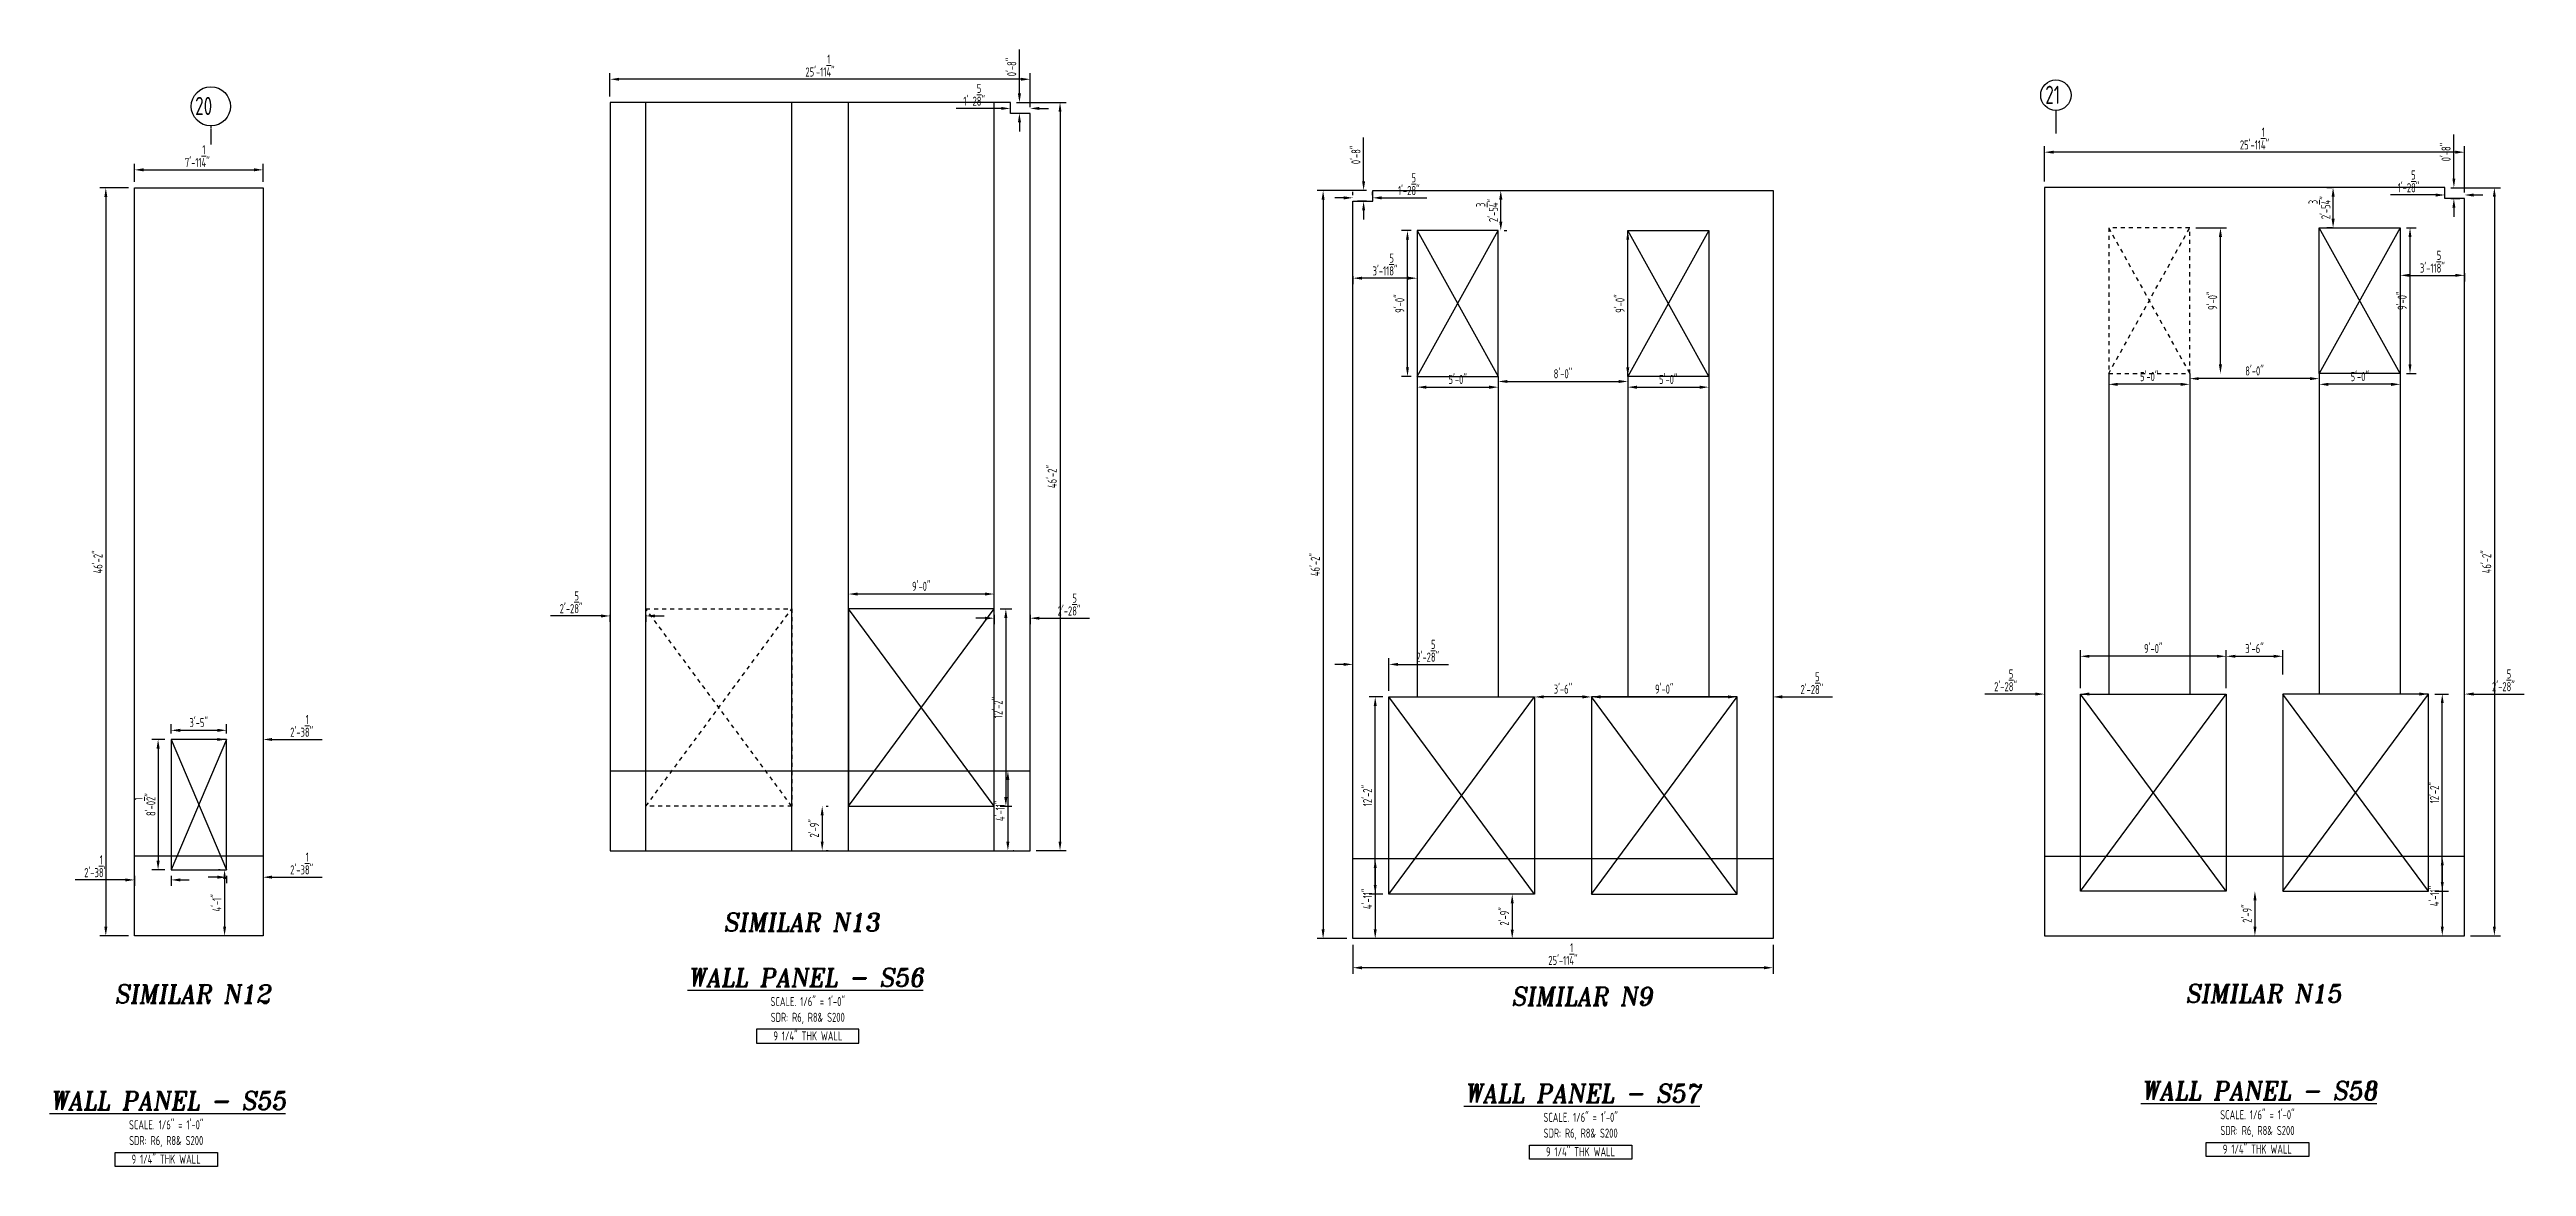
# Model space of a CAD drawing. Header units: inches. Extents: x -3675 to 38568, y -2433 to 4174.
# Drawn here: x 15731 to 17566, y 150 to 977 of the extents above; entities that cross this region are included whole.
import ezdxf
from ezdxf.enums import TextEntityAlignment as Align

# ---------------------------------------------------------------- set-up
doc = ezdxf.new("R2010")
doc.units = ezdxf.units.IN
doc.header["$MEASUREMENT"] = 0
doc.linetypes.add('HIDDEN', pattern=[6, 3, -3])
doc.linetypes.add('PHANTOM', pattern=[2.5, 1.25, -0.25, 0.25, -0.25, 0.25, -0.25])
doc.layers.get('0').update_dxf_attribs({"linetype": 'CONTINUOUS'})
doc.layers.get('Defpoints').update_dxf_attribs({"linetype": 'CONTINUOUS'})
for name, color, linetype in [('0-25', 7, 'CONTINUOUS'), ('0-35', 3, 'CONTINUOUS'), ('0-35TEXT', 3, 'CONTINUOUS'), ('0-50', 10, 'CONTINUOUS'), ('GRID', 8, 'PHANTOM'), ('Hatch', 253, 'CONTINUOUS'), ('hidden', 7, 'HIDDEN')]:
    doc.layers.add(name, color=color, linetype=linetype)
doc.layers.add('COVER', color=6, linetype='CONTINUOUS', lineweight=0, plot=False)
doc.styles.add('AR', font='ARCHQUIK.shx', dxfattribs={"width": 0.8})
doc.styles.add('ROMANT', font='romant')
doc.dimstyles.new('CADS_DIM_48', dxfattribs={"dimscale": 48, "dimtxt": 0.09375, "dimasz": 0.09375, "dimexe": 0.0625, "dimexo": 0.0625, "dimgap": 0.09375, "dimtad": 0, "dimtih": 1, "dimtoh": 1, "dimzin": 1, "dimdsep": 46, "dimlunit": 4, "dimtxsty": 'AR', "dimblk": 'CLOSED', "dimcen": 0.1875, "dimadec": 0, "dimazin": 0, "dimtfac": 1, "dimtofl": 0, "dimtmove": 0, "dimatfit": 1, "dimldrblk": 'DOTBLANK', "dimfxl": 1, "dimtzin": 0, "dimarcsym": 0})

msp = doc.modelspace()

# ---------------------------------------------------------------- texts
at = {"color": 7, "linetype": 'Continuous', "style": 'ROMANT', "oblique": 9, "width": 0.95}
for s, p in [('%%UWALL PANEL - S56', (16291.44613, 282.99479)), ('%%UWALL PANEL - S55', (15818.92667, 191.75728)), ('%%UWALL PANEL - S57', (16866.74865, 197.24336)), ('%%UWALL PANEL - S58', (17368.15649, 199.18445))]:
    msp.add_text(s, height=13.5, dxfattribs=at).set_placement(p, align=Align.CENTER)
at = {"layer": '0-35TEXT', "style": 'AR', "width": 0.8}
for s, p in [('SCALE. 1/6" = 1\'-0"', (16292.818, 268.5479)), ('SDR: R6, R8& S200', (16292.818, 256.87971)), ('9 1/4" THK WALL', (16292.89492, 243.09169)), ('SCALE. 1/6" = 1\'-0"', (15817.5548, 177.31039)), ('SCALE. 1/6" = 1\'-0"', (16865.37677, 182.79647)), ('SCALE. 1/6" = 1\'-0"', (17366.78461, 184.73756)), ('SDR: R6, R8& S200', (15817.5548, 165.64219)), ('SDR: R6, R8& S200', (16865.37677, 171.12827)), ('9 1/4" THK WALL', (16865.29985, 157.34026)), ('SDR: R6, R8& S200', (17366.78461, 173.06936)), ('9 1/4" THK WALL', (17366.70769, 159.28134)), ('9 1/4" THK WALL', (15817.47788, 151.85417))]:
    msp.add_text(s, height=6.7498312, dxfattribs=at).set_placement(p, align=Align.CENTER)
at = {"layer": '0-50', "style": 'AR', "width": 0.8}
for s, p in [('20', (15839.00573, 928.35598)), ('21', (17209.62422, 936.61598))]:
    msp.add_text(s, height=13.5, dxfattribs=at).set_placement(p)
at = {"layer": 'COVER', "style": 'ROMANT', "oblique": 9, "width": 0.95}
for s, p in [('SIMILAR N13', (16288.15474, 323.98313)), ('SIMILAR N12', (15837.12201, 270.85576)), ('SIMILAR N9', (16866.2978, 269.03325)), ('SIMILAR N15', (17371.24863, 271.15055))]:
    msp.add_text(s, height=13.5, dxfattribs=at).set_placement(p, align=Align.CENTER)

# ---------------------------------------------------------------- blocks, each defined once
blk = doc.blocks.new('*D379')
at = {"layer": 'COVER', "color": 0, "lineweight": -2, "transparency": 16777216}
for p, q in [((15794, 879), (15794, 892.3)), ((15800.8, 887.8), (15882.5, 887.8)), ((15889.3, 879), (15889.3, 892.3))]:
    blk.add_line(p, q, dxfattribs=at)
at = {"layer": 'COVER', "color": 0, "transparency": 16777216}
for points in [[(15800.8, 889), (15800.8, 886.7), (15794, 887.8)], [(15882.5, 889), (15882.5, 886.7), (15889.3, 887.8)]]:
    blk.add_solid(points, dxfattribs=at)
at = {"layer": 'Defpoints', "color": 0, "transparency": 16777216}
for p in [(15889.3, 887.8), (15794, 874.5), (15889.3, 874.5)]:
    blk.add_point(p, dxfattribs=at)
at = {"layer": 'COVER', "color": 0, "transparency": 16777216, "insert": (15840.6, 898), "char_height": 6.75, "attachment_point": 5, "style": 'AR'}
blk.add_mtext('7\'-11{\\H1.000000x;\\S1/4;}"', dxfattribs=at)
blk = doc.blocks.new('_DotBlank')
at = {"layer": '0-35', "color": 0, "lineweight": -2}
blk.add_line((-0.5, 0), (-1, 0), dxfattribs=at)
blk.add_circle((0, 0), 0.5, dxfattribs=at)
blk = doc.blocks.new('*D380')
at = {"layer": 'COVER', "color": 0, "lineweight": -2, "transparency": 16777216}
for p, q in [((15789.5, 874.5), (15768.3, 874.5)), ((15772.8, 867.8), (15772.8, 327.3)), ((15789.5, 320.5), (15768.3, 320.5))]:
    blk.add_line(p, q, dxfattribs=at)
at = {"layer": 'COVER', "color": 0, "transparency": 16777216}
for points in [[(15771.7, 867.8), (15773.9, 867.8), (15772.8, 874.5)], [(15771.7, 327.3), (15773.9, 327.3), (15772.8, 320.5)]]:
    blk.add_solid(points, dxfattribs=at)
at = {"layer": 'Defpoints', "color": 0, "transparency": 16777216}
for p in [(15794, 874.5), (15772.8, 320.5), (15794, 320.5)]:
    blk.add_point(p, dxfattribs=at)
at = {"layer": 'COVER', "color": 0, "transparency": 16777216, "insert": (15767, 597.5), "char_height": 6.75, "attachment_point": 5, "rotation": 90, "style": 'AR'}
blk.add_mtext('46\'-2"', dxfattribs=at)
blk = doc.blocks.new('*D381')
at = {"layer": 'COVER', "color": 0, "lineweight": -2, "transparency": 16777216}
for p, q in [((15816.6, 466), (15807, 466)), ((15811.5, 459.3), (15811.5, 376.3)), ((15816.6, 369.5), (15807, 369.5))]:
    blk.add_line(p, q, dxfattribs=at)
at = {"layer": 'COVER', "color": 0, "transparency": 16777216}
for points in [[(15810.4, 459.3), (15812.7, 459.3), (15811.5, 466)], [(15810.4, 376.3), (15812.7, 376.3), (15811.5, 369.5)]]:
    blk.add_solid(points, dxfattribs=at)
at = {"layer": 'Defpoints', "color": 0, "transparency": 16777216}
for p in [(15821.1, 466), (15811.5, 369.5), (15821.1, 369.5)]:
    blk.add_point(p, dxfattribs=at)
at = {"layer": 'COVER', "color": 0, "transparency": 16777216, "insert": (15801.5, 417.8), "char_height": 6.75, "attachment_point": 5, "rotation": 90, "style": 'AR'}
blk.add_mtext('8\'-0{\\H1.000000x;\\S1/2;}"', dxfattribs=at)
blk = doc.blocks.new('*D382')
at = {"layer": 'COVER', "color": 0, "lineweight": -2, "transparency": 16777216}
for p, q in [((15821.1, 470.5), (15821.1, 477.3)), ((15862.1, 470.5), (15862.1, 477.3)), ((15827.9, 472.8), (15855.4, 472.8))]:
    blk.add_line(p, q, dxfattribs=at)
at = {"layer": 'COVER', "color": 0, "transparency": 16777216}
for points in [[(15827.9, 473.9), (15827.9, 471.6), (15821.1, 472.8)], [(15855.4, 473.9), (15855.4, 471.6), (15862.1, 472.8)]]:
    blk.add_solid(points, dxfattribs=at)
at = {"layer": 'Defpoints', "color": 0, "transparency": 16777216}
for p in [(15821.1, 466), (15862.1, 472.8), (15862.1, 466)]:
    blk.add_point(p, dxfattribs=at)
at = {"layer": 'COVER', "color": 0, "transparency": 16777216, "insert": (15841.6, 478.5), "char_height": 6.75, "attachment_point": 5, "style": 'AR'}
blk.add_mtext('3\'-5"', dxfattribs=at)
blk = doc.blocks.new('*D383')
at = {"layer": 'COVER', "color": 0, "lineweight": -2, "transparency": 16777216}
for p, q in [((15787.3, 362), (15750.1, 362)), ((15794, 365), (15794, 357.5)), ((15821.1, 365), (15821.1, 357.5)), ((15827.9, 362), (15834.6, 362))]:
    blk.add_line(p, q, dxfattribs=at)
at = {"layer": 'COVER', "color": 0, "transparency": 16777216}
for points in [[(15787.3, 363.1), (15787.3, 360.9), (15794, 362)], [(15827.9, 363.1), (15827.9, 360.9), (15821.1, 362)]]:
    blk.add_solid(points, dxfattribs=at)
at = {"layer": 'Defpoints', "color": 0, "transparency": 16777216}
for p in [(15794, 369.5), (15821.1, 369.5), (15794, 362)]:
    blk.add_point(p, dxfattribs=at)
at = {"layer": 'COVER', "color": 0, "transparency": 16777216, "insert": (15765.3, 372.1), "char_height": 6.75, "attachment_point": 5, "style": 'AR'}
blk.add_mtext('2\'-3{\\H1.000000x;\\S1/8;}"', dxfattribs=at)
blk = doc.blocks.new('*D384')
at = {"layer": 'COVER', "color": 0, "lineweight": -2, "transparency": 16777216}
for p, q in [((15855.4, 364), (15848.6, 364)), ((15862.1, 365), (15862.1, 359.5)), ((15889.3, 365), (15889.3, 359.5)), ((15896, 364), (15933.1, 364))]:
    blk.add_line(p, q, dxfattribs=at)
at = {"layer": 'COVER', "color": 0, "transparency": 16777216}
for points in [[(15855.4, 365.2), (15855.4, 362.9), (15862.1, 364)], [(15896, 365.2), (15896, 362.9), (15889.3, 364)]]:
    blk.add_solid(points, dxfattribs=at)
at = {"layer": 'Defpoints', "color": 0, "transparency": 16777216}
for p in [(15862.1, 369.5), (15889.3, 369.5), (15889.3, 364)]:
    blk.add_point(p, dxfattribs=at)
at = {"layer": 'COVER', "color": 0, "transparency": 16777216, "insert": (15917.9, 374.2), "char_height": 6.75, "attachment_point": 5, "style": 'AR'}
blk.add_mtext('2\'-3{\\H1.000000x;\\S1/8;}"', dxfattribs=at)
blk = doc.blocks.new('*D385')
at = {"layer": 'COVER', "color": 0, "lineweight": -2, "transparency": 16777216}
for p, q in [((15857.6, 369.5), (15856.3, 369.5)), ((15860.8, 362.8), (15860.8, 327.3)), ((15857.6, 320.5), (15856.3, 320.5))]:
    blk.add_line(p, q, dxfattribs=at)
at = {"layer": 'COVER', "color": 0, "transparency": 16777216}
for points in [[(15859.7, 362.8), (15861.9, 362.8), (15860.8, 369.5)], [(15859.7, 327.3), (15861.9, 327.3), (15860.8, 320.5)]]:
    blk.add_solid(points, dxfattribs=at)
at = {"layer": 'Defpoints', "color": 0, "transparency": 16777216}
for p in [(15862.1, 369.5), (15860.8, 320.5), (15862.1, 320.5)]:
    blk.add_point(p, dxfattribs=at)
at = {"layer": 'COVER', "color": 0, "transparency": 16777216, "insert": (15855, 345), "char_height": 6.75, "attachment_point": 5, "rotation": 90, "style": 'AR'}
blk.add_mtext('4\'-1"', dxfattribs=at)
blk = doc.blocks.new('*D386')
at = {"layer": 'COVER', "color": 0, "lineweight": -2, "transparency": 16777216}
for p, q in [((15855.4, 466), (15848.6, 466)), ((15896, 466), (15933.1, 466))]:
    blk.add_line(p, q, dxfattribs=at)
at = {"layer": 'COVER', "color": 0, "transparency": 16777216}
for points in [[(15855.4, 467.1), (15855.4, 464.9), (15862.1, 466)], [(15896, 467.1), (15896, 464.9), (15889.3, 466)]]:
    blk.add_solid(points, dxfattribs=at)
at = {"layer": 'Defpoints', "color": 0, "transparency": 16777216}
for p in [(15862.1, 466), (15889.3, 466), (15889.3, 466)]:
    blk.add_point(p, dxfattribs=at)
at = {"layer": 'COVER', "color": 0, "transparency": 16777216, "insert": (15917.9, 476.1), "char_height": 6.75, "attachment_point": 5, "style": 'AR'}
blk.add_mtext('2\'-3{\\H1.000000x;\\S1/8;}"', dxfattribs=at)
blk = doc.blocks.new('*D387')
at = {"layer": 'COVER', "color": 0, "lineweight": -2, "transparency": 16777216}
for p, q in [((16689.9, 867.1), (16683.2, 867.1)), ((16696.7, 869), (16696.7, 871.6)), ((16711.3, 869), (16711.3, 871.6)), ((16718.1, 867.1), (16751.5, 867.1))]:
    blk.add_line(p, q, dxfattribs=at)
at = {"layer": 'COVER', "color": 0, "transparency": 16777216}
for points in [[(16689.9, 868.2), (16689.9, 865.9), (16696.7, 867.1)], [(16718.1, 868.2), (16718.1, 865.9), (16711.3, 867.1)]]:
    blk.add_solid(points, dxfattribs=at)
at = {"layer": 'Defpoints', "color": 0, "transparency": 16777216}
for p in [(16696.7, 864.5), (16711.3, 867.1), (16711.3, 864.5)]:
    blk.add_point(p, dxfattribs=at)
at = {"layer": 'COVER', "color": 0, "transparency": 16777216, "insert": (16738.1, 877.2), "char_height": 6.75, "attachment_point": 5, "style": 'AR'}
blk.add_mtext('1\'-2{\\H1.000000x;\\S5/8;}"', dxfattribs=at)
blk = doc.blocks.new('*D388')
at = {"layer": 'COVER', "color": 0, "lineweight": -2, "transparency": 16777216}
for p, q in [((16704.6, 879.3), (16704.6, 911.8)), ((16706.8, 872.5), (16700.1, 872.5)), ((16706.8, 864.5), (16700.1, 864.5)), ((16704.6, 857.8), (16704.6, 851))]:
    blk.add_line(p, q, dxfattribs=at)
at = {"layer": 'COVER', "color": 0, "transparency": 16777216}
for points in [[(16703.5, 879.3), (16705.7, 879.3), (16704.6, 872.5)], [(16703.5, 857.8), (16705.7, 857.8), (16704.6, 864.5)]]:
    blk.add_solid(points, dxfattribs=at)
at = {"layer": 'Defpoints', "color": 0, "transparency": 16777216}
for p in [(16704.6, 872.5), (16711.3, 872.5), (16711.3, 864.5)]:
    blk.add_point(p, dxfattribs=at)
at = {"layer": 'COVER', "color": 0, "transparency": 16777216, "insert": (16698.9, 898.9), "char_height": 6.75, "attachment_point": 5, "rotation": 90, "style": 'AR'}
blk.add_mtext('0\'-8"', dxfattribs=at)
blk = doc.blocks.new('*D389')
at = {"layer": 'COVER', "color": 0, "lineweight": -2, "transparency": 16777216}
for p, q in [((16706.8, 872.5), (16670.1, 872.5)), ((16674.6, 865.8), (16674.6, 325.3)), ((16692.2, 318.5), (16670.1, 318.5))]:
    blk.add_line(p, q, dxfattribs=at)
at = {"layer": 'COVER', "color": 0, "transparency": 16777216}
for points in [[(16673.5, 865.8), (16675.7, 865.8), (16674.6, 872.5)], [(16673.5, 325.3), (16675.7, 325.3), (16674.6, 318.5)]]:
    blk.add_solid(points, dxfattribs=at)
at = {"layer": 'Defpoints', "color": 0, "transparency": 16777216}
for p in [(16711.3, 872.5), (16674.6, 318.5), (16696.7, 318.5)]:
    blk.add_point(p, dxfattribs=at)
at = {"layer": 'COVER', "color": 0, "transparency": 16777216, "insert": (16668.8, 595.5), "char_height": 6.75, "attachment_point": 5, "rotation": 90, "style": 'AR'}
blk.add_mtext('46\'-2"', dxfattribs=at)
blk = doc.blocks.new('*D390')
at = {"layer": 'COVER', "color": 0, "lineweight": -2, "transparency": 16777216}
for p, q in [((16696.7, 809.2), (16696.7, 803.1)), ((16737.6, 807.6), (16703.4, 807.6)), ((16744.3, 809.2), (16744.3, 803.1))]:
    blk.add_line(p, q, dxfattribs=at)
at = {"layer": 'COVER', "color": 0, "transparency": 16777216}
for points in [[(16703.4, 808.7), (16703.4, 806.5), (16696.7, 807.6)], [(16737.6, 808.7), (16737.6, 806.5), (16744.3, 807.6)]]:
    blk.add_solid(points, dxfattribs=at)
at = {"layer": 'Defpoints', "color": 0, "transparency": 16777216}
for p in [(16696.7, 813.7), (16696.7, 807.6), (16744.3, 813.7)]:
    blk.add_point(p, dxfattribs=at)
at = {"layer": 'COVER', "color": 0, "transparency": 16777216, "insert": (16720.5, 817.7), "char_height": 6.75, "attachment_point": 5, "style": 'AR'}
blk.add_mtext('3\'-11{\\H1.000000x;\\S5/8;}"', dxfattribs=at)
blk = doc.blocks.new('*D391')
at = {"layer": 'COVER', "color": 0, "lineweight": -2, "transparency": 16777216}
blk.add_line((16866.6, 497.5), (16838.1, 497.5), dxfattribs=at)
at = {"layer": 'COVER', "color": 0, "transparency": 16777216}
for points in [[(16838.1, 498.7), (16838.1, 496.4), (16831.3, 497.5)], [(16866.6, 498.7), (16866.6, 496.4), (16873.3, 497.5)]]:
    blk.add_solid(points, dxfattribs=at)
at = {"layer": 'Defpoints', "color": 0, "transparency": 16777216}
for p in [(16831.3, 497.5), (16831.3, 497.5), (16873.3, 497.5)]:
    blk.add_point(p, dxfattribs=at)
at = {"layer": 'COVER', "color": 0, "transparency": 16777216, "insert": (16852.3, 503.3), "char_height": 6.75, "attachment_point": 5, "style": 'AR'}
blk.add_mtext('3\'-6"', dxfattribs=at)
blk = doc.blocks.new('*D392')
at = {"layer": 'COVER', "color": 0, "lineweight": -2, "transparency": 16777216}
blk.add_line((16880.1, 497.5), (16974.6, 497.5), dxfattribs=at)
at = {"layer": 'COVER', "color": 0, "transparency": 16777216}
for points in [[(16880.1, 498.7), (16880.1, 496.4), (16873.3, 497.5)], [(16974.6, 498.7), (16974.6, 496.4), (16981.3, 497.5)]]:
    blk.add_solid(points, dxfattribs=at)
at = {"layer": 'Defpoints', "color": 0, "transparency": 16777216}
for p in [(16873.3, 497.5), (16981.3, 497.5), (16981.3, 497.5)]:
    blk.add_point(p, dxfattribs=at)
at = {"layer": 'COVER', "color": 0, "transparency": 16777216, "insert": (16927.3, 503.3), "char_height": 6.75, "attachment_point": 5, "style": 'AR'}
blk.add_mtext('9\'-0"', dxfattribs=at)
blk = doc.blocks.new('*D393')
at = {"layer": 'COVER', "color": 0, "lineweight": -2, "transparency": 16777216}
for p, q in [((16974.6, 497.5), (16967.8, 497.5)), ((17014.7, 497.5), (17052, 497.5))]:
    blk.add_line(p, q, dxfattribs=at)
at = {"layer": 'COVER', "color": 0, "transparency": 16777216}
for points in [[(16974.6, 498.7), (16974.6, 496.4), (16981.3, 497.5)], [(17014.7, 498.7), (17014.7, 496.4), (17007.9, 497.5)]]:
    blk.add_solid(points, dxfattribs=at)
at = {"layer": 'Defpoints', "color": 0, "transparency": 16777216}
for p in [(16981.3, 497.5), (17007.9, 497.5), (17007.9, 497.5)]:
    blk.add_point(p, dxfattribs=at)
at = {"layer": 'COVER', "color": 0, "transparency": 16777216, "insert": (17036.7, 507.7), "char_height": 6.75, "attachment_point": 5, "style": 'AR'}
blk.add_mtext('2\'-2{\\H1.000000x;\\S5/8;}"', dxfattribs=at)
blk = doc.blocks.new('*D394')
at = {"layer": 'COVER', "color": 0, "lineweight": -2, "transparency": 16777216}
for p, q in [((16689.9, 521.6), (16683.2, 521.6)), ((16696.7, 502), (16696.7, 526.1)), ((16723.3, 502), (16723.3, 526.1)), ((16730.1, 521.6), (16767.4, 521.6))]:
    blk.add_line(p, q, dxfattribs=at)
at = {"layer": 'COVER', "color": 0, "transparency": 16777216}
for points in [[(16689.9, 522.7), (16689.9, 520.5), (16696.7, 521.6)], [(16730.1, 522.7), (16730.1, 520.5), (16723.3, 521.6)]]:
    blk.add_solid(points, dxfattribs=at)
at = {"layer": 'Defpoints', "color": 0, "transparency": 16777216}
for p in [(16696.7, 521.6), (16696.7, 497.5), (16723.3, 497.5)]:
    blk.add_point(p, dxfattribs=at)
at = {"layer": 'COVER', "color": 0, "transparency": 16777216, "insert": (16752.1, 531.7), "char_height": 6.75, "attachment_point": 5, "style": 'AR'}
blk.add_mtext('2\'-2{\\H1.000000x;\\S5/8;}"', dxfattribs=at)
blk = doc.blocks.new('*D395')
at = {"layer": 'COVER', "color": 0, "lineweight": -2, "transparency": 16777216}
for p, q in [((16718.8, 497.5), (16708.7, 497.5)), ((16713.2, 358.3), (16713.2, 490.8)), ((16718.8, 351.5), (16708.7, 351.5))]:
    blk.add_line(p, q, dxfattribs=at)
at = {"layer": 'COVER', "color": 0, "transparency": 16777216}
for points in [[(16712.1, 490.8), (16714.3, 490.8), (16713.2, 497.5)], [(16712.1, 358.3), (16714.3, 358.3), (16713.2, 351.5)]]:
    blk.add_solid(points, dxfattribs=at)
at = {"layer": 'Defpoints', "color": 0, "transparency": 16777216}
for p in [(16713.2, 497.5), (16723.3, 497.5), (16723.3, 351.5)]:
    blk.add_point(p, dxfattribs=at)
at = {"layer": 'COVER', "color": 0, "transparency": 16777216, "insert": (16707.5, 424.5), "char_height": 6.75, "attachment_point": 5, "rotation": 90, "style": 'AR'}
blk.add_mtext('12\'-2"', dxfattribs=at)
blk = doc.blocks.new('*D396')
at = {"layer": 'COVER', "color": 0, "lineweight": -2, "transparency": 16777216}
for p, q in [((16709.3, 377.5), (16708.7, 377.5)), ((16713.2, 370.8), (16713.2, 325.3)), ((16709.3, 318.5), (16708.7, 318.5))]:
    blk.add_line(p, q, dxfattribs=at)
at = {"layer": 'COVER', "color": 0, "transparency": 16777216}
for points in [[(16712.1, 370.8), (16714.3, 370.8), (16713.2, 377.5)], [(16712.1, 325.3), (16714.3, 325.3), (16713.2, 318.5)]]:
    blk.add_solid(points, dxfattribs=at)
at = {"layer": 'Defpoints', "color": 0, "transparency": 16777216}
for p in [(16713.8, 377.5), (16713.2, 318.5), (16713.8, 318.5)]:
    blk.add_point(p, dxfattribs=at)
at = {"layer": 'COVER', "color": 0, "transparency": 16777216, "insert": (16707.5, 348), "char_height": 6.75, "attachment_point": 5, "rotation": 90, "style": 'AR'}
blk.add_mtext('4\'-11"', dxfattribs=at)
blk = doc.blocks.new('*D397')
at = {"layer": 'COVER', "color": 0, "lineweight": -2, "transparency": 16777216}
for p, q in [((16739.8, 842.8), (16732.6, 842.8)), ((16737.1, 741.6), (16737.1, 836)), ((16739.8, 734.8), (16732.6, 734.8))]:
    blk.add_line(p, q, dxfattribs=at)
at = {"layer": 'COVER', "color": 0, "transparency": 16777216}
for points in [[(16736, 836), (16738.2, 836), (16737.1, 842.8)], [(16736, 741.6), (16738.2, 741.6), (16737.1, 734.8)]]:
    blk.add_solid(points, dxfattribs=at)
at = {"layer": 'Defpoints', "color": 0, "transparency": 16777216}
for p in [(16737.1, 842.8), (16744.3, 842.8), (16744.3, 734.8)]:
    blk.add_point(p, dxfattribs=at)
at = {"layer": 'COVER', "color": 0, "transparency": 16777216, "insert": (16731.4, 788.8), "char_height": 6.75, "attachment_point": 5, "rotation": 90, "style": 'AR'}
blk.add_mtext('9\'-0"', dxfattribs=at)
blk = doc.blocks.new('*D398')
at = {"layer": 'COVER', "color": 0, "lineweight": -2, "transparency": 16777216}
for p, q in [((16744.3, 730.3), (16744.3, 722.4)), ((16751.1, 726.9), (16797.6, 726.9)), ((16804.3, 730.3), (16804.3, 722.4))]:
    blk.add_line(p, q, dxfattribs=at)
at = {"layer": 'COVER', "color": 0, "transparency": 16777216}
for points in [[(16751.1, 728), (16751.1, 725.7), (16744.3, 726.9)], [(16797.6, 728), (16797.6, 725.7), (16804.3, 726.9)]]:
    blk.add_solid(points, dxfattribs=at)
at = {"layer": 'Defpoints', "color": 0, "transparency": 16777216}
for p in [(16744.3, 734.8), (16804.3, 734.8), (16804.3, 726.9)]:
    blk.add_point(p, dxfattribs=at)
at = {"layer": 'COVER', "color": 0, "transparency": 16777216, "insert": (16774.3, 732.6), "char_height": 6.75, "attachment_point": 5, "style": 'AR'}
blk.add_mtext('5\'-0"', dxfattribs=at)
blk = doc.blocks.new('*D399')
at = {"layer": 'COVER', "color": 0, "lineweight": -2, "transparency": 16777216}
for p, q in [((16804.3, 730.3), (16804.3, 726.6)), ((16811.1, 731.1), (16893.6, 731.1)), ((16900.3, 730.3), (16900.3, 726.6))]:
    blk.add_line(p, q, dxfattribs=at)
at = {"layer": 'COVER', "color": 0, "transparency": 16777216}
for points in [[(16811.1, 732.2), (16811.1, 730), (16804.3, 731.1)], [(16893.6, 732.2), (16893.6, 730), (16900.3, 731.1)]]:
    blk.add_solid(points, dxfattribs=at)
at = {"layer": 'Defpoints', "color": 0, "transparency": 16777216}
for p in [(16804.3, 734.8), (16900.3, 734.8), (16900.3, 731.1)]:
    blk.add_point(p, dxfattribs=at)
at = {"layer": 'COVER', "color": 0, "transparency": 16777216, "insert": (16852.3, 736.8), "char_height": 6.75, "attachment_point": 5, "style": 'AR'}
blk.add_mtext('8\'-0"', dxfattribs=at)
blk = doc.blocks.new('*D400')
at = {"layer": 'COVER', "color": 0, "lineweight": -2, "transparency": 16777216}
blk.add_line((16900.3, 741.6), (16900.3, 836), dxfattribs=at)
at = {"layer": 'COVER', "color": 0, "transparency": 16777216}
for points in [[(16899.2, 836), (16901.4, 836), (16900.3, 842.8)], [(16899.2, 741.6), (16901.4, 741.6), (16900.3, 734.8)]]:
    blk.add_solid(points, dxfattribs=at)
at = {"layer": 'Defpoints', "color": 0, "transparency": 16777216}
for p in [(16900.3, 842.8), (16900.3, 842.8), (16900.3, 734.8)]:
    blk.add_point(p, dxfattribs=at)
at = {"layer": 'COVER', "color": 0, "transparency": 16777216, "insert": (16894.6, 788.8), "char_height": 6.75, "attachment_point": 5, "rotation": 90, "style": 'AR'}
blk.add_mtext('9\'-0"', dxfattribs=at)
blk = doc.blocks.new('*D401')
at = {"layer": 'COVER', "color": 0, "lineweight": -2, "transparency": 16777216}
for p, q in [((16900.3, 730.3), (16900.3, 722.4)), ((16907.1, 726.9), (16953.6, 726.9)), ((16960.3, 730.3), (16960.3, 722.4))]:
    blk.add_line(p, q, dxfattribs=at)
at = {"layer": 'COVER', "color": 0, "transparency": 16777216}
for points in [[(16907.1, 728), (16907.1, 725.7), (16900.3, 726.9)], [(16953.6, 728), (16953.6, 725.7), (16960.3, 726.9)]]:
    blk.add_solid(points, dxfattribs=at)
at = {"layer": 'Defpoints', "color": 0, "transparency": 16777216}
for p in [(16900.3, 734.8), (16960.3, 734.8), (16960.3, 726.9)]:
    blk.add_point(p, dxfattribs=at)
at = {"layer": 'COVER', "color": 0, "transparency": 16777216, "insert": (16930.3, 732.6), "char_height": 6.75, "attachment_point": 5, "style": 'AR'}
blk.add_mtext('5\'-0"', dxfattribs=at)
blk = doc.blocks.new('*D402')
at = {"layer": 'COVER', "color": 0, "lineweight": -2, "transparency": 16777216}
for p, q in [((16811.7, 351.5), (16810.2, 351.5)), ((16814.7, 344.7), (16814.7, 325.2)), ((16811.7, 318.5), (16810.2, 318.5))]:
    blk.add_line(p, q, dxfattribs=at)
at = {"layer": 'COVER', "color": 0, "transparency": 16777216}
for points in [[(16813.6, 344.7), (16815.8, 344.7), (16814.7, 351.5)], [(16813.6, 325.2), (16815.8, 325.2), (16814.7, 318.5)]]:
    blk.add_solid(points, dxfattribs=at)
at = {"layer": 'Defpoints', "color": 0, "transparency": 16777216}
for p in [(16816.2, 351.5), (16814.7, 318.5), (16816.2, 318.5)]:
    blk.add_point(p, dxfattribs=at)
at = {"layer": 'COVER', "color": 0, "transparency": 16777216, "insert": (16809, 335), "char_height": 6.75, "attachment_point": 5, "rotation": 90, "style": 'AR'}
blk.add_mtext('2\'-9"', dxfattribs=at)
blk = doc.blocks.new('*D403')
at = {"layer": 'COVER', "color": 0, "lineweight": -2, "transparency": 16777216}
for p, q in [((16696.7, 314), (16696.7, 292.5)), ((17007.9, 314), (17007.9, 292.5)), ((17001.2, 297), (16703.4, 297))]:
    blk.add_line(p, q, dxfattribs=at)
at = {"layer": 'COVER', "color": 0, "transparency": 16777216}
for points in [[(16703.4, 298.1), (16703.4, 295.8), (16696.7, 297)], [(17001.2, 298.1), (17001.2, 295.8), (17007.9, 297)]]:
    blk.add_solid(points, dxfattribs=at)
at = {"layer": 'Defpoints', "color": 0, "transparency": 16777216}
for p in [(16696.7, 318.5), (17007.9, 318.5), (16696.7, 297)]:
    blk.add_point(p, dxfattribs=at)
at = {"layer": 'COVER', "color": 0, "transparency": 16777216, "insert": (16852.3, 307.1), "char_height": 6.75, "attachment_point": 5, "style": 'AR'}
blk.add_mtext('25\'-11{\\H1.000000x;\\S1/4;}"', dxfattribs=at)
blk = doc.blocks.new('*D404')
at = {"layer": 'COVER', "color": 0, "lineweight": -2, "transparency": 16777216}
for p, q in [((16806.2, 849.5), (16806.2, 865.8)), ((16808.8, 872.5), (16810.7, 872.5)), ((16808.8, 842.8), (16810.7, 842.8))]:
    blk.add_line(p, q, dxfattribs=at)
at = {"layer": 'COVER', "color": 0, "transparency": 16777216}
for points in [[(16805.1, 865.8), (16807.4, 865.8), (16806.2, 872.5)], [(16805.1, 849.5), (16807.4, 849.5), (16806.2, 842.8)]]:
    blk.add_solid(points, dxfattribs=at)
at = {"layer": 'Defpoints', "color": 0, "transparency": 16777216}
for p in [(16804.3, 872.5), (16806.2, 872.5), (16804.3, 842.8)]:
    blk.add_point(p, dxfattribs=at)
at = {"layer": 'COVER', "color": 0, "transparency": 16777216, "insert": (16796.1, 857.7), "char_height": 6.75, "attachment_point": 5, "rotation": 90, "style": 'AR'}
blk.add_mtext('2\'-5{\\H1.000000x;\\S3/4;}"', dxfattribs=at)
blk = doc.blocks.new('*D405')
at = {"layer": 'COVER', "color": 0, "lineweight": -2, "transparency": 16777216}
for p, q in [((17498.8, 869.2), (17465.4, 869.2)), ((17505.6, 871.1), (17505.6, 873.7)), ((17520.2, 871.1), (17520.2, 873.7)), ((17526.9, 869.2), (17533.7, 869.2))]:
    blk.add_line(p, q, dxfattribs=at)
at = {"layer": 'COVER', "color": 0, "transparency": 16777216}
for points in [[(17498.8, 870.3), (17498.8, 868), (17505.6, 869.2)], [(17526.9, 870.3), (17526.9, 868), (17520.2, 869.2)]]:
    blk.add_solid(points, dxfattribs=at)
at = {"layer": 'Defpoints', "color": 0, "transparency": 16777216}
for p in [(17505.6, 869.2), (17505.6, 866.6), (17520.2, 866.6)]:
    blk.add_point(p, dxfattribs=at)
at = {"layer": 'COVER', "color": 0, "transparency": 16777216, "insert": (17478.7, 879.3), "char_height": 6.75, "attachment_point": 5, "style": 'AR'}
blk.add_mtext('1\'-2{\\H1.000000x;\\S5/8;}"', dxfattribs=at)
blk = doc.blocks.new('*D406')
at = {"layer": 'COVER', "color": 0, "lineweight": -2, "transparency": 16777216}
for p, q in [((17512.3, 881.4), (17512.3, 913.9)), ((17510.1, 874.6), (17516.8, 874.6)), ((17510.1, 866.6), (17516.8, 866.6)), ((17512.3, 859.9), (17512.3, 853.1))]:
    blk.add_line(p, q, dxfattribs=at)
at = {"layer": 'COVER', "color": 0, "transparency": 16777216}
for points in [[(17511.2, 881.4), (17513.4, 881.4), (17512.3, 874.6)], [(17511.2, 859.9), (17513.4, 859.9), (17512.3, 866.6)]]:
    blk.add_solid(points, dxfattribs=at)
at = {"layer": 'Defpoints', "color": 0, "transparency": 16777216}
for p in [(17505.6, 874.6), (17505.6, 866.6), (17512.3, 874.6)]:
    blk.add_point(p, dxfattribs=at)
at = {"layer": 'COVER', "color": 0, "transparency": 16777216, "insert": (17506.5, 901), "char_height": 6.75, "attachment_point": 5, "rotation": 90, "style": 'AR'}
blk.add_mtext('0\'-8"', dxfattribs=at)
blk = doc.blocks.new('*D407')
at = {"layer": 'COVER', "color": 0, "lineweight": -2, "transparency": 16777216}
for p, q in [((17208.9, 879.1), (17208.9, 905.4)), ((17513.4, 900.9), (17215.7, 900.9)), ((17520.2, 871.1), (17520.2, 905.4))]:
    blk.add_line(p, q, dxfattribs=at)
at = {"layer": 'COVER', "color": 0, "transparency": 16777216}
for points in [[(17215.7, 902), (17215.7, 899.8), (17208.9, 900.9)], [(17513.4, 902), (17513.4, 899.8), (17520.2, 900.9)]]:
    blk.add_solid(points, dxfattribs=at)
at = {"layer": 'Defpoints', "color": 0, "transparency": 16777216}
for p in [(17208.9, 900.9), (17208.9, 874.6), (17520.2, 866.6)]:
    blk.add_point(p, dxfattribs=at)
at = {"layer": 'COVER', "color": 0, "transparency": 16777216, "insert": (17364.6, 911), "char_height": 6.75, "attachment_point": 5, "style": 'AR'}
blk.add_mtext('25\'-11{\\H1.000000x;\\S1/4;}"', dxfattribs=at)
blk = doc.blocks.new('*D408')
at = {"layer": 'COVER', "color": 0, "lineweight": -2, "transparency": 16777216}
for p, q in [((17510.1, 874.6), (17546.8, 874.6)), ((17542.3, 867.9), (17542.3, 327.4)), ((17524.7, 320.6), (17546.8, 320.6))]:
    blk.add_line(p, q, dxfattribs=at)
at = {"layer": 'COVER', "color": 0, "transparency": 16777216}
for points in [[(17541.2, 867.9), (17543.4, 867.9), (17542.3, 874.6)], [(17541.2, 327.4), (17543.4, 327.4), (17542.3, 320.6)]]:
    blk.add_solid(points, dxfattribs=at)
at = {"layer": 'Defpoints', "color": 0, "transparency": 16777216}
for p in [(17505.6, 874.6), (17520.2, 320.6), (17542.3, 320.6)]:
    blk.add_point(p, dxfattribs=at)
at = {"layer": 'COVER', "color": 0, "transparency": 16777216, "insert": (17536.6, 597.6), "char_height": 6.75, "attachment_point": 5, "rotation": 90, "style": 'AR'}
blk.add_mtext('46\'-2"', dxfattribs=at)
blk = doc.blocks.new('*D409')
at = {"layer": 'COVER', "color": 0, "lineweight": -2, "transparency": 16777216}
for p, q in [((17472.6, 811.4), (17472.6, 805.2)), ((17479.3, 809.7), (17513.4, 809.7)), ((17520.2, 811.4), (17520.2, 805.2))]:
    blk.add_line(p, q, dxfattribs=at)
at = {"layer": 'COVER', "color": 0, "transparency": 16777216}
for points in [[(17479.3, 810.8), (17479.3, 808.6), (17472.6, 809.7)], [(17513.4, 810.8), (17513.4, 808.6), (17520.2, 809.7)]]:
    blk.add_solid(points, dxfattribs=at)
at = {"layer": 'Defpoints', "color": 0, "transparency": 16777216}
for p in [(17472.6, 815.9), (17520.2, 815.9), (17520.2, 809.7)]:
    blk.add_point(p, dxfattribs=at)
at = {"layer": 'COVER', "color": 0, "transparency": 16777216, "insert": (17496.4, 819.8), "char_height": 6.75, "attachment_point": 5, "style": 'AR'}
blk.add_mtext('3\'-11{\\H1.000000x;\\S5/8;}"', dxfattribs=at)
blk = doc.blocks.new('*D410')
at = {"layer": 'COVER', "color": 0, "lineweight": -2, "transparency": 16777216}
for p, q in [((17343.6, 504.1), (17343.6, 532.1)), ((17350.3, 527.6), (17378.8, 527.6)), ((17385.6, 514.1), (17385.6, 532.1))]:
    blk.add_line(p, q, dxfattribs=at)
at = {"layer": 'COVER', "color": 0, "transparency": 16777216}
for points in [[(17350.3, 528.7), (17350.3, 526.5), (17343.6, 527.6)], [(17378.8, 528.7), (17378.8, 526.5), (17385.6, 527.6)]]:
    blk.add_solid(points, dxfattribs=at)
at = {"layer": 'Defpoints', "color": 0, "transparency": 16777216}
for p in [(17385.6, 527.6), (17343.6, 499.6), (17385.6, 509.6)]:
    blk.add_point(p, dxfattribs=at)
at = {"layer": 'COVER', "color": 0, "transparency": 16777216, "insert": (17364.6, 533.3), "char_height": 6.75, "attachment_point": 5, "style": 'AR'}
blk.add_mtext('3\'-6"', dxfattribs=at)
blk = doc.blocks.new('*D411')
at = {"layer": 'COVER', "color": 0, "lineweight": -2, "transparency": 16777216}
for p, q in [((17235.6, 504.1), (17235.6, 532.1)), ((17336.8, 527.6), (17242.3, 527.6)), ((17343.6, 504.1), (17343.6, 532.1))]:
    blk.add_line(p, q, dxfattribs=at)
at = {"layer": 'COVER', "color": 0, "transparency": 16777216}
for points in [[(17242.3, 528.7), (17242.3, 526.5), (17235.6, 527.6)], [(17336.8, 528.7), (17336.8, 526.5), (17343.6, 527.6)]]:
    blk.add_solid(points, dxfattribs=at)
at = {"layer": 'Defpoints', "color": 0, "transparency": 16777216}
for p in [(17235.6, 527.6), (17235.6, 499.6), (17343.6, 499.6)]:
    blk.add_point(p, dxfattribs=at)
at = {"layer": 'COVER', "color": 0, "transparency": 16777216, "insert": (17289.6, 533.3), "char_height": 6.75, "attachment_point": 5, "style": 'AR'}
blk.add_mtext('9\'-0"', dxfattribs=at)
blk = doc.blocks.new('*D412')
at = {"layer": 'COVER', "color": 0, "lineweight": -2, "transparency": 16777216}
for p, q in [((17202.2, 499.6), (17164.9, 499.6)), ((17242.3, 499.6), (17249.1, 499.6))]:
    blk.add_line(p, q, dxfattribs=at)
at = {"layer": 'COVER', "color": 0, "transparency": 16777216}
for points in [[(17202.2, 500.8), (17202.2, 498.5), (17208.9, 499.6)], [(17242.3, 500.8), (17242.3, 498.5), (17235.6, 499.6)]]:
    blk.add_solid(points, dxfattribs=at)
at = {"layer": 'Defpoints', "color": 0, "transparency": 16777216}
for p in [(17208.9, 499.6), (17208.9, 499.6), (17235.6, 499.6)]:
    blk.add_point(p, dxfattribs=at)
at = {"layer": 'COVER', "color": 0, "transparency": 16777216, "insert": (17180.2, 509.8), "char_height": 6.75, "attachment_point": 5, "style": 'AR'}
blk.add_mtext('2\'-2{\\H1.000000x;\\S5/8;}"', dxfattribs=at)
blk = doc.blocks.new('*D413')
at = {"layer": 'COVER', "color": 0, "lineweight": -2, "transparency": 16777216}
for p, q in [((17486.8, 499.6), (17480.1, 499.6)), ((17526.9, 499.6), (17564.3, 499.6))]:
    blk.add_line(p, q, dxfattribs=at)
at = {"layer": 'COVER', "color": 0, "transparency": 16777216}
for points in [[(17486.8, 500.8), (17486.8, 498.5), (17493.6, 499.6)], [(17526.9, 500.8), (17526.9, 498.5), (17520.2, 499.6)]]:
    blk.add_solid(points, dxfattribs=at)
at = {"layer": 'Defpoints', "color": 0, "transparency": 16777216}
for p in [(17493.6, 499.6), (17520.2, 499.6), (17520.2, 499.6)]:
    blk.add_point(p, dxfattribs=at)
at = {"layer": 'COVER', "color": 0, "transparency": 16777216, "insert": (17549, 509.8), "char_height": 6.75, "attachment_point": 5, "style": 'AR'}
blk.add_mtext('2\'-2{\\H1.000000x;\\S5/8;}"', dxfattribs=at)
blk = doc.blocks.new('*D414')
at = {"layer": 'COVER', "color": 0, "lineweight": -2, "transparency": 16777216}
for p, q in [((17498.1, 499.6), (17508.2, 499.6)), ((17503.7, 360.4), (17503.7, 492.9)), ((17498.1, 353.6), (17508.2, 353.6))]:
    blk.add_line(p, q, dxfattribs=at)
at = {"layer": 'COVER', "color": 0, "transparency": 16777216}
for points in [[(17502.6, 492.9), (17504.8, 492.9), (17503.7, 499.6)], [(17502.6, 360.4), (17504.8, 360.4), (17503.7, 353.6)]]:
    blk.add_solid(points, dxfattribs=at)
at = {"layer": 'Defpoints', "color": 0, "transparency": 16777216}
for p in [(17493.6, 499.6), (17503.7, 499.6), (17493.6, 353.6)]:
    blk.add_point(p, dxfattribs=at)
at = {"layer": 'COVER', "color": 0, "transparency": 16777216, "insert": (17498, 426.6), "char_height": 6.75, "attachment_point": 5, "rotation": 90, "style": 'AR'}
blk.add_mtext('12\'-2"', dxfattribs=at)
blk = doc.blocks.new('*D415')
at = {"layer": 'COVER', "color": 0, "lineweight": -2, "transparency": 16777216}
for p, q in [((17503.7, 372.9), (17503.7, 327.4)), ((17507.6, 379.6), (17508.2, 379.6)), ((17507.6, 320.6), (17508.2, 320.6))]:
    blk.add_line(p, q, dxfattribs=at)
at = {"layer": 'COVER', "color": 0, "transparency": 16777216}
for points in [[(17502.6, 372.9), (17504.8, 372.9), (17503.7, 379.6)], [(17502.6, 327.4), (17504.8, 327.4), (17503.7, 320.6)]]:
    blk.add_solid(points, dxfattribs=at)
at = {"layer": 'Defpoints', "color": 0, "transparency": 16777216}
for p in [(17503.1, 379.6), (17503.1, 320.6), (17503.7, 320.6)]:
    blk.add_point(p, dxfattribs=at)
at = {"layer": 'COVER', "color": 0, "transparency": 16777216, "insert": (17498, 350.1), "char_height": 6.75, "attachment_point": 5, "rotation": 90, "style": 'AR'}
blk.add_mtext('4\'-11"', dxfattribs=at)
blk = doc.blocks.new('*D416')
at = {"layer": 'COVER', "color": 0, "lineweight": -2, "transparency": 16777216}
for p, q in [((17477.1, 844.9), (17484.3, 844.9)), ((17479.8, 743.7), (17479.8, 838.1)), ((17477.1, 736.9), (17484.3, 736.9))]:
    blk.add_line(p, q, dxfattribs=at)
at = {"layer": 'COVER', "color": 0, "transparency": 16777216}
for points in [[(17478.7, 838.1), (17480.9, 838.1), (17479.8, 844.9)], [(17478.7, 743.7), (17480.9, 743.7), (17479.8, 736.9)]]:
    blk.add_solid(points, dxfattribs=at)
at = {"layer": 'Defpoints', "color": 0, "transparency": 16777216}
for p in [(17472.6, 844.9), (17479.8, 844.9), (17472.6, 736.9)]:
    blk.add_point(p, dxfattribs=at)
at = {"layer": 'COVER', "color": 0, "transparency": 16777216, "insert": (17474, 790.9), "char_height": 6.75, "attachment_point": 5, "rotation": 90, "style": 'AR'}
blk.add_mtext('9\'-0"', dxfattribs=at)
blk = doc.blocks.new('*D417')
at = {"layer": 'COVER', "color": 0, "lineweight": -2, "transparency": 16777216}
for p, q in [((17412.6, 732.4), (17412.6, 724.5)), ((17465.8, 729), (17419.3, 729)), ((17472.6, 732.4), (17472.6, 724.5))]:
    blk.add_line(p, q, dxfattribs=at)
at = {"layer": 'COVER', "color": 0, "transparency": 16777216}
for points in [[(17419.3, 730.1), (17419.3, 727.8), (17412.6, 729)], [(17465.8, 730.1), (17465.8, 727.8), (17472.6, 729)]]:
    blk.add_solid(points, dxfattribs=at)
at = {"layer": 'Defpoints', "color": 0, "transparency": 16777216}
for p in [(17412.6, 736.9), (17472.6, 736.9), (17412.6, 729)]:
    blk.add_point(p, dxfattribs=at)
at = {"layer": 'COVER', "color": 0, "transparency": 16777216, "insert": (17442.6, 734.7), "char_height": 6.75, "attachment_point": 5, "style": 'AR'}
blk.add_mtext('5\'-0"', dxfattribs=at)
blk = doc.blocks.new('*D418')
at = {"layer": 'COVER', "color": 0, "lineweight": -2, "transparency": 16777216}
for p, q in [((17316.6, 732.4), (17316.6, 728.7)), ((17405.8, 733.2), (17323.3, 733.2)), ((17412.6, 732.4), (17412.6, 728.7))]:
    blk.add_line(p, q, dxfattribs=at)
at = {"layer": 'COVER', "color": 0, "transparency": 16777216}
for points in [[(17323.3, 734.3), (17323.3, 732.1), (17316.6, 733.2)], [(17405.8, 734.3), (17405.8, 732.1), (17412.6, 733.2)]]:
    blk.add_solid(points, dxfattribs=at)
at = {"layer": 'Defpoints', "color": 0, "transparency": 16777216}
for p in [(17316.6, 736.9), (17412.6, 736.9), (17316.6, 733.2)]:
    blk.add_point(p, dxfattribs=at)
at = {"layer": 'COVER', "color": 0, "transparency": 16777216, "insert": (17364.6, 738.9), "char_height": 6.75, "attachment_point": 5, "style": 'AR'}
blk.add_mtext('8\'-0"', dxfattribs=at)
blk = doc.blocks.new('*D419')
at = {"layer": 'COVER', "color": 0, "lineweight": -2, "transparency": 16777216}
for p, q in [((17321.1, 844.9), (17343.9, 844.9)), ((17339.4, 743.7), (17339.4, 838.1))]:
    blk.add_line(p, q, dxfattribs=at)
at = {"layer": 'COVER', "color": 0, "transparency": 16777216}
for points in [[(17338.2, 838.1), (17340.5, 838.1), (17339.4, 844.9)], [(17338.2, 743.7), (17340.5, 743.7), (17339.4, 736.9)]]:
    blk.add_solid(points, dxfattribs=at)
at = {"layer": 'Defpoints', "color": 0, "transparency": 16777216}
for p in [(17316.6, 844.9), (17339.4, 844.9), (17339.4, 736.9)]:
    blk.add_point(p, dxfattribs=at)
at = {"layer": 'COVER', "color": 0, "transparency": 16777216, "insert": (17333.6, 790.9), "char_height": 6.75, "attachment_point": 5, "rotation": 90, "style": 'AR'}
blk.add_mtext('9\'-0"', dxfattribs=at)
blk = doc.blocks.new('*D420')
at = {"layer": 'COVER', "color": 0, "lineweight": -2, "transparency": 16777216}
for p, q in [((17256.6, 732.4), (17256.6, 724.5)), ((17309.8, 729), (17263.3, 729)), ((17316.6, 732.4), (17316.6, 724.5))]:
    blk.add_line(p, q, dxfattribs=at)
at = {"layer": 'COVER', "color": 0, "transparency": 16777216}
for points in [[(17263.3, 730.1), (17263.3, 727.8), (17256.6, 729)], [(17309.8, 730.1), (17309.8, 727.8), (17316.6, 729)]]:
    blk.add_solid(points, dxfattribs=at)
at = {"layer": 'Defpoints', "color": 0, "transparency": 16777216}
for p in [(17256.6, 736.9), (17316.6, 736.9), (17256.6, 729)]:
    blk.add_point(p, dxfattribs=at)
at = {"layer": 'COVER', "color": 0, "transparency": 16777216, "insert": (17286.6, 734.7), "char_height": 6.75, "attachment_point": 5, "style": 'AR'}
blk.add_mtext('5\'-0"', dxfattribs=at)
blk = doc.blocks.new('*D421')
at = {"layer": 'COVER', "color": 0, "lineweight": -2, "transparency": 16777216}
blk.add_line((17364.9, 346.9), (17364.9, 327.4), dxfattribs=at)
at = {"layer": 'COVER', "color": 0, "transparency": 16777216}
for points in [[(17363.8, 346.9), (17366.1, 346.9), (17364.9, 353.6)], [(17363.8, 327.4), (17366.1, 327.4), (17364.9, 320.6)]]:
    blk.add_solid(points, dxfattribs=at)
at = {"layer": 'Defpoints', "color": 0, "transparency": 16777216}
for p in [(17364.9, 353.6), (17364.9, 320.6), (17364.9, 320.6)]:
    blk.add_point(p, dxfattribs=at)
at = {"layer": 'COVER', "color": 0, "transparency": 16777216, "insert": (17359.2, 337.1), "char_height": 6.75, "attachment_point": 5, "rotation": 90, "style": 'AR'}
blk.add_mtext('2\'-9"', dxfattribs=at)
blk = doc.blocks.new('*D422')
at = {"layer": 'COVER', "color": 0, "lineweight": -2, "transparency": 16777216}
for p, q in [((17422.4, 874.6), (17418.3, 874.6)), ((17422.8, 851.6), (17422.8, 867.9)), ((17422.4, 844.9), (17418.3, 844.9))]:
    blk.add_line(p, q, dxfattribs=at)
at = {"layer": 'COVER', "color": 0, "transparency": 16777216}
for points in [[(17421.7, 867.9), (17424, 867.9), (17422.8, 874.6)], [(17421.7, 851.6), (17424, 851.6), (17422.8, 844.9)]]:
    blk.add_solid(points, dxfattribs=at)
at = {"layer": 'Defpoints', "color": 0, "transparency": 16777216}
for p in [(17422.8, 874.6), (17426.9, 874.6), (17426.9, 844.9)]:
    blk.add_point(p, dxfattribs=at)
at = {"layer": 'COVER', "color": 0, "transparency": 16777216, "insert": (17412.7, 859.8), "char_height": 6.75, "attachment_point": 5, "rotation": 90, "style": 'AR'}
blk.add_mtext('2\'-5{\\H1.000000x;\\S3/4;}"', dxfattribs=at)
blk = doc.blocks.new('*D423')
at = {"layer": 'COVER', "color": 0, "lineweight": -2, "transparency": 16777216}
for p, q in [((16442.9, 934.2), (16442.9, 937.8)), ((16457.6, 934.2), (16457.6, 937.8)), ((16436.2, 933.3), (16402.8, 933.3)), ((16464.3, 933.3), (16471.1, 933.3))]:
    blk.add_line(p, q, dxfattribs=at)
at = {"layer": 'COVER', "color": 0, "transparency": 16777216}
for points in [[(16436.2, 934.4), (16436.2, 932.2), (16442.9, 933.3)], [(16464.3, 934.4), (16464.3, 932.2), (16457.6, 933.3)]]:
    blk.add_solid(points, dxfattribs=at)
at = {"layer": 'Defpoints', "color": 0, "transparency": 16777216}
for p in [(16442.9, 933.3), (16442.9, 929.7), (16457.6, 929.7)]:
    blk.add_point(p, dxfattribs=at)
at = {"layer": 'COVER', "color": 0, "transparency": 16777216, "insert": (16416.1, 943.4), "char_height": 6.75, "attachment_point": 5, "style": 'AR'}
blk.add_mtext('1\'-2{\\H1.000000x;\\S5/8;}"', dxfattribs=at)
blk = doc.blocks.new('*D424')
at = {"layer": 'COVER', "color": 0, "lineweight": -2, "transparency": 16777216}
for p, q in [((16449.6, 944.4), (16449.6, 976.9)), ((16447.4, 937.7), (16454.1, 937.7)), ((16447.4, 929.7), (16454.1, 929.7)), ((16449.6, 922.9), (16449.6, 916.2))]:
    blk.add_line(p, q, dxfattribs=at)
at = {"layer": 'COVER', "color": 0, "transparency": 16777216}
for points in [[(16448.5, 944.4), (16450.8, 944.4), (16449.6, 937.7)], [(16448.5, 922.9), (16450.8, 922.9), (16449.6, 929.7)]]:
    blk.add_solid(points, dxfattribs=at)
at = {"layer": 'Defpoints', "color": 0, "transparency": 16777216}
for p in [(16442.9, 937.7), (16449.6, 937.7), (16442.9, 929.7)]:
    blk.add_point(p, dxfattribs=at)
at = {"layer": 'COVER', "color": 0, "transparency": 16777216, "insert": (16443.9, 964), "char_height": 6.75, "attachment_point": 5, "rotation": 90, "style": 'AR'}
blk.add_mtext('0\'-8"', dxfattribs=at)
blk = doc.blocks.new('*D425')
at = {"layer": 'COVER', "color": 0, "lineweight": -2, "transparency": 16777216}
for p, q in [((16146.3, 942.2), (16146.3, 959.4)), ((16450.8, 954.9), (16153.1, 954.9)), ((16457.6, 934.2), (16457.6, 959.4))]:
    blk.add_line(p, q, dxfattribs=at)
at = {"layer": 'COVER', "color": 0, "transparency": 16777216}
for points in [[(16153.1, 956), (16153.1, 953.8), (16146.3, 954.9)], [(16450.8, 956), (16450.8, 953.8), (16457.6, 954.9)]]:
    blk.add_solid(points, dxfattribs=at)
at = {"layer": 'Defpoints', "color": 0, "transparency": 16777216}
for p in [(16146.3, 954.9), (16146.3, 937.7), (16457.6, 929.7)]:
    blk.add_point(p, dxfattribs=at)
at = {"layer": 'COVER', "color": 0, "transparency": 16777216, "insert": (16301.9, 965), "char_height": 6.75, "attachment_point": 5, "style": 'AR'}
blk.add_mtext('25\'-11{\\H1.000000x;\\S1/4;}"', dxfattribs=at)
blk = doc.blocks.new('*D426')
at = {"layer": 'COVER', "color": 0, "lineweight": -2, "transparency": 16777216}
for p, q in [((16447.4, 937.7), (16484.2, 937.7)), ((16479.7, 930.9), (16479.7, 390.4)), ((16462.1, 383.7), (16484.2, 383.7))]:
    blk.add_line(p, q, dxfattribs=at)
at = {"layer": 'COVER', "color": 0, "transparency": 16777216}
for points in [[(16478.6, 930.9), (16480.8, 930.9), (16479.7, 937.7)], [(16478.6, 390.4), (16480.8, 390.4), (16479.7, 383.7)]]:
    blk.add_solid(points, dxfattribs=at)
at = {"layer": 'Defpoints', "color": 0, "transparency": 16777216}
for p in [(16442.9, 937.7), (16457.6, 383.7), (16479.7, 383.7)]:
    blk.add_point(p, dxfattribs=at)
at = {"layer": 'COVER', "color": 0, "transparency": 16777216, "insert": (16473.9, 660.7), "char_height": 6.75, "attachment_point": 5, "rotation": 90, "style": 'AR'}
blk.add_mtext('46\'-2"', dxfattribs=at)
blk = doc.blocks.new('*D427')
at = {"layer": 'COVER', "color": 0, "lineweight": -2, "transparency": 16777216}
for p, q in [((16445, 442.7), (16445.6, 442.7)), ((16441.1, 435.9), (16441.1, 390.4)), ((16445, 383.7), (16445.6, 383.7))]:
    blk.add_line(p, q, dxfattribs=at)
at = {"layer": 'COVER', "color": 0, "transparency": 16777216}
for points in [[(16439.9, 435.9), (16442.2, 435.9), (16441.1, 442.7)], [(16439.9, 390.4), (16442.2, 390.4), (16441.1, 383.7)]]:
    blk.add_solid(points, dxfattribs=at)
at = {"layer": 'Defpoints', "color": 0, "transparency": 16777216}
for p in [(16440.5, 442.7), (16440.5, 383.7), (16441.1, 383.7)]:
    blk.add_point(p, dxfattribs=at)
at = {"layer": 'COVER', "color": 0, "transparency": 16777216, "insert": (16435.3, 413.2), "char_height": 6.75, "attachment_point": 5, "rotation": 90, "style": 'AR'}
blk.add_mtext('4\'-11"', dxfattribs=at)
blk = doc.blocks.new('*D428')
at = {"layer": 'COVER', "color": 0, "lineweight": -2, "transparency": 16777216}
for p, q in [((16303.5, 409.9), (16303.5, 390.4)), ((16306.5, 416.7), (16308, 416.7)), ((16306.5, 383.7), (16308, 383.7))]:
    blk.add_line(p, q, dxfattribs=at)
at = {"layer": 'COVER', "color": 0, "transparency": 16777216}
for points in [[(16302.4, 409.9), (16304.6, 409.9), (16303.5, 416.7)], [(16302.4, 390.4), (16304.6, 390.4), (16303.5, 383.7)]]:
    blk.add_solid(points, dxfattribs=at)
at = {"layer": 'Defpoints', "color": 0, "transparency": 16777216}
for p in [(16302, 416.7), (16302, 383.7), (16303.5, 383.7)]:
    blk.add_point(p, dxfattribs=at)
at = {"layer": 'COVER', "color": 0, "transparency": 16777216, "insert": (16297.7, 400.2), "char_height": 6.75, "attachment_point": 5, "rotation": 90, "style": 'AR'}
blk.add_mtext('2\'-9"', dxfattribs=at)
blk = doc.blocks.new('*D429')
at = {"layer": 'COVER', "color": 0, "lineweight": -2, "transparency": 16777216}
for p, q in [((16424.2, 555.8), (16417.4, 555.8)), ((16430.9, 558.2), (16430.9, 551.3)), ((16457.6, 558.2), (16457.6, 551.3)), ((16464.3, 555.8), (16501.6, 555.8))]:
    blk.add_line(p, q, dxfattribs=at)
at = {"layer": 'COVER', "color": 0, "transparency": 16777216}
for points in [[(16424.2, 556.9), (16424.2, 554.7), (16430.9, 555.8)], [(16464.3, 556.9), (16464.3, 554.7), (16457.6, 555.8)]]:
    blk.add_solid(points, dxfattribs=at)
at = {"layer": 'Defpoints', "color": 0, "transparency": 16777216}
for p in [(16430.9, 562.7), (16457.6, 562.7), (16457.6, 555.8)]:
    blk.add_point(p, dxfattribs=at)
at = {"layer": 'COVER', "color": 0, "transparency": 16777216, "insert": (16486.4, 565.9), "char_height": 6.75, "attachment_point": 5, "style": 'AR'}
blk.add_mtext('2\'-2{\\H1.000000x;\\S5/8;}"', dxfattribs=at)
blk = doc.blocks.new('*D430')
at = {"layer": 'COVER', "color": 0, "lineweight": -2, "transparency": 16777216}
for p, q in [((16435.4, 562.7), (16444.1, 562.7)), ((16439.6, 555.9), (16439.6, 423.4)), ((16435.4, 416.7), (16444.1, 416.7))]:
    blk.add_line(p, q, dxfattribs=at)
at = {"layer": 'COVER', "color": 0, "transparency": 16777216}
for points in [[(16438.4, 555.9), (16440.7, 555.9), (16439.6, 562.7)], [(16438.4, 423.4), (16440.7, 423.4), (16439.6, 416.7)]]:
    blk.add_solid(points, dxfattribs=at)
at = {"layer": 'Defpoints', "color": 0, "transparency": 16777216}
for p in [(16430.9, 562.7), (16430.9, 416.7), (16439.6, 416.7)]:
    blk.add_point(p, dxfattribs=at)
at = {"layer": 'COVER', "color": 0, "transparency": 16777216, "insert": (16433.8, 489.7), "char_height": 6.75, "attachment_point": 5, "rotation": 90, "style": 'AR'}
blk.add_mtext('12\'-2"', dxfattribs=at)
blk = doc.blocks.new('*D431')
at = {"layer": 'COVER', "color": 0, "lineweight": -2, "transparency": 16777216}
for p, q in [((16322.9, 567.2), (16322.9, 578.2)), ((16424.2, 573.7), (16329.7, 573.7)), ((16430.9, 567.2), (16430.9, 578.2))]:
    blk.add_line(p, q, dxfattribs=at)
at = {"layer": 'COVER', "color": 0, "transparency": 16777216}
for points in [[(16329.7, 574.8), (16329.7, 572.6), (16322.9, 573.7)], [(16424.2, 574.8), (16424.2, 572.6), (16430.9, 573.7)]]:
    blk.add_solid(points, dxfattribs=at)
at = {"layer": 'Defpoints', "color": 0, "transparency": 16777216}
for p in [(16322.9, 573.7), (16322.9, 562.7), (16430.9, 562.7)]:
    blk.add_point(p, dxfattribs=at)
at = {"layer": 'COVER', "color": 0, "transparency": 16777216, "insert": (16376.9, 579.4), "char_height": 6.75, "attachment_point": 5, "style": 'AR'}
blk.add_mtext('9\'-0"', dxfattribs=at)
blk = doc.blocks.new('*D432')
at = {"layer": 'COVER', "color": 0, "lineweight": -2, "transparency": 16777216}
for p, q in [((16139.6, 557.5), (16102.2, 557.5)), ((16146.3, 558.2), (16146.3, 553)), ((16172.9, 558.2), (16172.9, 553)), ((16179.7, 557.5), (16186.4, 557.5))]:
    blk.add_line(p, q, dxfattribs=at)
at = {"layer": 'COVER', "color": 0, "transparency": 16777216}
for points in [[(16139.6, 558.6), (16139.6, 556.3), (16146.3, 557.5)], [(16179.7, 558.6), (16179.7, 556.3), (16172.9, 557.5)]]:
    blk.add_solid(points, dxfattribs=at)
at = {"layer": 'Defpoints', "color": 0, "transparency": 16777216}
for p in [(16146.3, 562.7), (16146.3, 557.5), (16172.9, 562.7)]:
    blk.add_point(p, dxfattribs=at)
at = {"layer": 'COVER', "color": 0, "transparency": 16777216, "insert": (16117.5, 567.6), "char_height": 6.75, "attachment_point": 5, "style": 'AR'}
blk.add_mtext('2\'-2{\\H1.000000x;\\S5/8;}"', dxfattribs=at)

# ---------------------------------------------------------------- dimensions: what is measured, and where the dimension line sits
at = {"layer": 'COVER'}
for base, p1, p2, angle, picture, middle in [((16146.31674, 954.90423), (16457.56674, 929.65942), (16146.31674, 937.65942), 180, '*D425', (16301.94174, 965.02923)), ((16449.64716, 937.65942), (16442.94174, 929.65942), (16442.94174, 937.65942), 90, '*D424', (16443.90578, 964.02321)), ((16479.67591, 383.65942), (16442.94174, 937.65942), (16457.56674, 383.65942), 90, '*D426', (16473.93454, 660.65942)), ((17208.94883, 900.89238), (17520.19883, 866.64757), (17208.94883, 874.64757), 180, '*D407', (17364.57383, 911.01738)), ((16704.60961, 872.53027), (16711.31503, 864.53027), (16711.31503, 872.53027), 90, '*D388', (16698.86823, 898.89407)), ((17512.27926, 874.64757), (17505.57383, 866.64757), (17505.57383, 874.64757), 90, '*D406', (17506.53788, 901.01137)), ((17505.57383, 869.17005), (17520.19883, 866.64757), (17505.57383, 866.64757), 180, '*D405', (17478.74452, 879.29505)), ((15772.78851, 320.50757), (15794.00829, 874.50757), (15794.00829, 320.50757), 90, '*D380', (15767.04713, 597.50757)), ((16674.58085, 318.53027), (16711.31503, 872.53027), (16696.69003, 318.53027), 90, '*D389', (16668.83948, 595.53027)), ((16806.2317, 872.53027), (16804.322, 842.78027), (16804.322, 872.53027), 90, '*D404', (16796.1067, 857.65527)), ((17422.83233, 874.64757), (17426.87389, 844.89757), (17426.87389, 874.64757), 90, '*D422', (17412.70733, 859.77257)), ((17542.30801, 320.64757), (17505.57383, 874.64757), (17520.19883, 320.64757), 90, '*D408', (17536.56663, 597.64757)), ((17339.35904, 844.89757), (17339.35904, 736.93775), (17316.5808, 844.89757), 90, '*D419', (17333.61767, 790.91766)), ((17479.78738, 844.89757), (17472.57383, 736.93775), (17472.57383, 844.89757), 90, '*D416', (17474.046, 790.91766)), ((16737.10148, 842.78027), (16744.31503, 734.82045), (16744.31503, 842.78027), 90, '*D397', (16731.36011, 788.80036)), ((16900.30806, 842.78027), (16900.30806, 734.82045), (16900.30806, 842.78027), 90, '*D400', (16894.56668, 788.80036)), ((17520.19883, 809.70007), (17472.57383, 815.85793), (17520.19883, 815.85793), 180, '*D409', (17496.38633, 819.82507)), ((17256.57383, 728.97067), (17316.5808, 736.93775), (17256.57383, 736.93775), 180, '*D420', (17286.57732, 734.71205)), ((17316.5808, 733.20381), (17412.56687, 736.93775), (17316.5808, 736.93775), 180, '*D418', (17364.57383, 738.94519)), ((17412.56687, 728.97067), (17472.57383, 736.93775), (17412.56687, 736.93775), 180, '*D417', (17442.57035, 734.71205)), ((16146.31674, 557.47247), (16172.94174, 562.65987), (16146.31674, 562.65987), 180, '*D432', (16117.53226, 567.59747)), ((16322.94174, 573.67848), (16430.94174, 562.65987), (16322.94174, 562.65987), 180, '*D431', (16376.94174, 579.41986)), ((16439.56888, 416.65942), (16430.94174, 562.65987), (16430.94174, 416.65942), 90, '*D430', (16433.8275, 489.65964)), ((17208.94883, 499.64803), (17235.57383, 499.64803), (17208.94883, 499.64803), 180, '*D412', (17180.16435, 509.77303)), ((17520.19883, 499.64803), (17493.57383, 499.64803), (17520.19883, 499.64803), 180, '*D413', (17548.98332, 509.77303)), ((16713.19699, 497.53073), (16723.31503, 351.53027), (16723.31503, 497.53073), 90, '*D395', (16707.45561, 424.5305)), ((17503.69188, 499.64803), (17493.57383, 353.64757), (17493.57383, 499.64803), 90, '*D414', (17497.9505, 426.6478)), ((15811.53049, 369.50757), (15821.13329, 466.00757), (15821.13329, 369.50757), 90, '*D381', (15801.52187, 417.75757)), ((16441.05978, 383.65942), (16440.50076, 442.65942), (16440.50076, 383.65942), 90, '*D427', (16435.3184, 413.15942)), ((16303.48803, 383.65942), (16302.02658, 416.65942), (16302.02658, 383.65942), 90, '*D428', (16297.74666, 400.15942)), ((15860.79049, 320.50757), (15862.13329, 369.50757), (15862.13329, 320.50757), 90, '*D385', (15855.04911, 345.00757)), ((16713.19699, 318.53027), (16713.75601, 377.53027), (16713.75601, 318.53027), 90, '*D396', (16707.45561, 348.03027)), ((17503.69188, 320.64757), (17503.13285, 379.64757), (17503.13285, 320.64757), 90, '*D415', (17497.9505, 350.14757)), ((16814.71898, 318.49591), (16816.18043, 351.49591), (16816.18043, 318.49591), 90, '*D402', (16808.9776, 334.99591)), ((17364.94738, 320.64757), (17364.94738, 353.64757), (17364.94738, 320.64757), 90, '*D421', (17359.206, 337.14757))]:
    dim = msp.add_linear_dim(base=base, p1=p1, p2=p2, angle=angle, dimstyle='CADS_DIM_48', override={"dimscale": 72, "dimgap": 0.03125, "dimtad": 1, "dimtih": 0, "dimtoh": 0, "dimdec": 3, "dimtdec": 3}, dxfattribs=at)
    dim.commit()
    dim.dimension.update_dxf_attribs({"geometry": picture, "text_midpoint": middle})
for base, p1, p2, picture, middle in [((16442.94174, 933.30689), (16457.56674, 929.65942), (16442.94174, 929.65942), '*D423', (16416.11243, 933.30689)), ((16457.56674, 555.80177), (16430.94174, 562.65987), (16457.56674, 562.65987), '*D429', (16486.35122, 555.80177)), ((17235.57383, 527.59047), (17343.57383, 499.64803), (17235.57383, 499.64803), '*D411', (17289.57383, 527.59047)), ((17385.57383, 527.59047), (17343.57383, 499.64803), (17385.57383, 509.59398), '*D410', (17364.57383, 527.59047))]:
    dim = msp.add_linear_dim(base=base, p1=p1, p2=p2, angle=180, dimstyle='CADS_DIM_48', override={"dimscale": 72, "dimgap": 0.03125, "dimtad": 1, "dimtih": 0, "dimtoh": 0, "dimdec": 3, "dimtdec": 3}, dxfattribs=at)
    dim.commit()
    dim.dimension.update_dxf_attribs({"geometry": picture, "text_midpoint": middle, "dimtype": 160})
for base, p1, p2, picture, middle in [((15889.25829, 887.82791), (15794.00829, 874.50757), (15889.25829, 874.50757), '*D379', (15840.63385, 887.82791)), ((16696.69003, 521.62086), (16723.31503, 497.53073), (16696.69003, 497.53073), '*D394', (16752.09951, 521.62086))]:
    dim = msp.add_linear_dim(base=base, p1=p1, p2=p2, dimstyle='CADS_DIM_48', override={"dimscale": 72, "dimgap": 0.03125, "dimtad": 1, "dimtih": 0, "dimtoh": 0, "dimdec": 3, "dimtdec": 3}, dxfattribs=at)
    dim.commit()
    dim.dimension.update_dxf_attribs({"geometry": picture, "text_midpoint": middle, "dimtype": 160})
for base, p1, p2, picture, middle in [((16711.31503, 867.05275), (16696.69003, 864.53027), (16711.31503, 864.53027), '*D387', (16738.14434, 877.17775)), ((16696.69003, 807.58277), (16744.31503, 813.74063), (16696.69003, 813.74063), '*D390', (16720.50253, 817.70777)), ((16804.322, 726.85337), (16744.31503, 734.82045), (16804.322, 734.82045), '*D398', (16774.31851, 732.59475)), ((16900.30806, 731.08651), (16804.322, 734.82045), (16900.30806, 734.82045), '*D399', (16852.31503, 736.82789)), ((16960.31503, 726.85337), (16900.30806, 734.82045), (16960.31503, 734.82045), '*D401', (16930.31154, 732.59475)), ((17007.94003, 497.53073), (16981.31503, 497.53073), (17007.94003, 497.53073), '*D393', (17036.72451, 507.65573)), ((16831.31503, 497.53073), (16873.31503, 497.53073), (16831.31503, 497.53073), '*D391', (16852.31503, 503.27211)), ((16981.31503, 497.53073), (16873.31503, 497.53073), (16981.31503, 497.53073), '*D392', (16927.31503, 503.27211)), ((15862.13329, 472.76506), (15821.13329, 466.00757), (15862.13329, 466.00757), '*D382', (15841.63329, 478.50644)), ((15889.25829, 466.00757), (15862.13329, 466.00757), (15889.25829, 466.00757), '*D386', (15917.94967, 476.13257)), ((15794.00829, 361.98072), (15821.13329, 369.50757), (15794.00829, 369.50757), '*D383', (15765.31692, 372.10572)), ((15889.25829, 364.039), (15862.13329, 369.50757), (15889.25829, 369.50757), '*D384', (15917.94967, 374.164)), ((16696.69003, 296.96947), (17007.94003, 318.53027), (16696.69003, 318.53027), '*D403', (16852.31503, 307.09447))]:
    dim = msp.add_linear_dim(base=base, p1=p1, p2=p2, dimstyle='CADS_DIM_48', override={"dimscale": 72, "dimgap": 0.03125, "dimtad": 1, "dimtih": 0, "dimtoh": 0, "dimdec": 3, "dimtdec": 3}, dxfattribs=at)
    dim.commit()
    dim.dimension.update_dxf_attribs({"geometry": picture, "text_midpoint": middle})

# ---------------------------------------------------------------- linework, layer by layer
at = {"layer": '0-25'}
for p, q in [((17472.57383, 844.89757), (17412.56687, 736.93775)), ((17472.57383, 736.93775), (17412.56687, 844.89757)), ((16744.31503, 842.78027), (16804.322, 734.82045)), ((16744.31503, 734.82045), (16804.322, 842.78027)), ((16960.31503, 842.78027), (16900.30806, 734.82045)), ((16960.31503, 734.82045), (16900.30806, 842.78027)), ((16430.94174, 416.65942), (16322.94174, 562.65987)), ((16322.94174, 416.65942), (16430.94174, 562.65987)), ((16723.31503, 351.53027), (16831.31503, 497.53073)), ((16831.31503, 351.53027), (16723.31503, 497.53073)), ((16981.31503, 351.53027), (16873.31503, 497.53073)), ((16873.31503, 351.53027), (16981.31503, 497.53073)), ((17235.57383, 353.64757), (17343.57383, 499.64803)), ((17343.57383, 353.64757), (17235.57383, 499.64803)), ((17493.57383, 353.64757), (17385.57383, 499.64803)), ((17385.57383, 353.64757), (17493.57383, 499.64803))]:
    msp.add_line(p, q, dxfattribs=at)
for points in [[(15862.13329, 466.00757), (15821.13329, 369.50757)], [(15821.13329, 466.00757), (15862.13329, 369.50757)]]:
    msp.add_lwpolyline(points, dxfattribs=at)
at = {"layer": '0-35'}
for points in [[(16442.94174, 937.65942), (16146.31674, 937.65942), (16146.31674, 383.65942), (16457.56674, 383.65942), (16457.56674, 929.65942), (16442.94174, 929.65942)], [(15794.00829, 874.50757), (15889.25829, 874.50757), (15889.25829, 320.50757), (15794.00829, 320.50757)], [(16711.31503, 872.53027), (17007.94003, 872.53027), (17007.94003, 318.53027), (16696.69003, 318.53027), (16696.69003, 864.53027), (16711.31503, 864.53027)], [(17505.57383, 874.64757), (17208.94883, 874.64757), (17208.94883, 320.64757), (17520.19883, 320.64757), (17520.19883, 866.64757), (17505.57383, 866.64757)], [(17472.57383, 736.93775), (17412.56687, 736.93775), (17412.56687, 844.89757), (17472.57383, 844.89757)], [(16744.31503, 734.82045), (16804.322, 734.82045), (16804.322, 842.78027), (16744.31503, 842.78027)], [(16960.31503, 734.82045), (16900.30806, 734.82045), (16900.30806, 842.78027), (16960.31503, 842.78027)], [(16430.94174, 562.65987), (16322.94174, 562.65987), (16322.94174, 416.65942), (16430.94174, 416.65942)], [(16723.31503, 497.53073), (16831.31503, 497.53073), (16831.31503, 351.53027), (16723.31503, 351.53027)], [(16981.31503, 497.53073), (16873.31503, 497.53073), (16873.31503, 351.53027), (16981.31503, 351.53027)], [(17235.57383, 499.64803), (17343.57383, 499.64803), (17343.57383, 353.64757), (17235.57383, 353.64757)], [(17493.57383, 499.64803), (17385.57383, 499.64803), (17385.57383, 353.64757), (17493.57383, 353.64757)], [(15862.13329, 466.00757), (15821.13329, 466.00757), (15821.13329, 369.50757), (15862.13329, 369.50757)]]:
    msp.add_lwpolyline(points, close=True, dxfattribs=at)
at = {"layer": '0-50'}
for points in [[(16330.76142, 251.42289), (16254.87458, 251.42289), (16254.87458, 241.06653), (16330.76142, 241.06653)], [(16827.43335, 165.67146), (16903.32019, 165.67146), (16903.32019, 155.3151), (16827.43335, 155.3151)], [(17328.84119, 167.61254), (17404.72803, 167.61254), (17404.72803, 157.25618), (17328.84119, 157.25618)], [(15779.61138, 160.18537), (15855.49822, 160.18537), (15855.49822, 149.82901), (15779.61138, 149.82901)]]:
    msp.add_lwpolyline(points, close=True, dxfattribs=at)
for centre, radius in [((17217.43278, 943.10244), 11.25), ((15850.63746, 934.84243), 14.53532)]:
    msp.add_circle(centre, radius, dxfattribs=at)
at = {"layer": 'GRID', "lineweight": -3}
for points in [[(15850.63746, 920.30711), (15850.63746, 906.3515)], [(17217.43278, 931.85244), (17217.43278, 914.6115)]]:
    msp.add_lwpolyline(points, dxfattribs=at)
at = {"layer": 'Hatch'}
for p, q in [((16172.94174, 383.65942), (16172.94174, 937.65942)), ((16280.94174, 383.65942), (16280.94174, 937.65942)), ((16322.94174, 383.65942), (16322.94174, 937.65942)), ((16430.94174, 383.65942), (16430.94174, 937.65942)), ((16744.31503, 734.82045), (16744.31503, 497.53073)), ((16804.322, 734.82045), (16804.322, 497.53073)), ((16900.30806, 734.82045), (16900.30806, 497.53073)), ((16960.31503, 734.82045), (16960.31503, 497.53073)), ((17256.57383, 736.93775), (17256.57383, 499.64803)), ((17316.5808, 736.93775), (17316.5808, 499.64803)), ((17412.56687, 736.93775), (17412.56687, 499.64803)), ((17472.57383, 736.93775), (17472.57383, 499.64803)), ((16146.31674, 442.65942), (16457.56674, 442.65942)), ((15889.25829, 379.50757), (15794.00829, 379.50757)), ((17007.94003, 377.53027), (16696.69003, 377.53027)), ((17208.94883, 379.64757), (17520.19883, 379.64757))]:
    msp.add_line(p, q, dxfattribs=at)
at = {"layer": 'hidden'}
for p, q in [((17256.57383, 844.89757), (17316.5808, 736.93775)), ((17256.57383, 736.93775), (17316.5808, 844.89757)), ((16172.94174, 416.65942), (16280.94174, 562.65987)), ((16280.94174, 416.65942), (16172.94174, 562.65987))]:
    msp.add_line(p, q, dxfattribs=at)
for points in [[(17256.57383, 736.93775), (17316.5808, 736.93775), (17316.5808, 844.89757), (17256.57383, 844.89757)], [(16172.94174, 562.65987), (16280.94174, 562.65987), (16280.94174, 416.65942), (16172.94174, 416.65942)]]:
    msp.add_lwpolyline(points, close=True, dxfattribs=at)

msp.set_redraw_order([(e.dxf.handle, doc.entitydb.next_handle()) for e in msp.query("TEXT MTEXT ATTDEF DIMENSION ARC_DIMENSION")])  # texts and dimensions are drawn at this point

doc.saveas('drawing.dxf')
